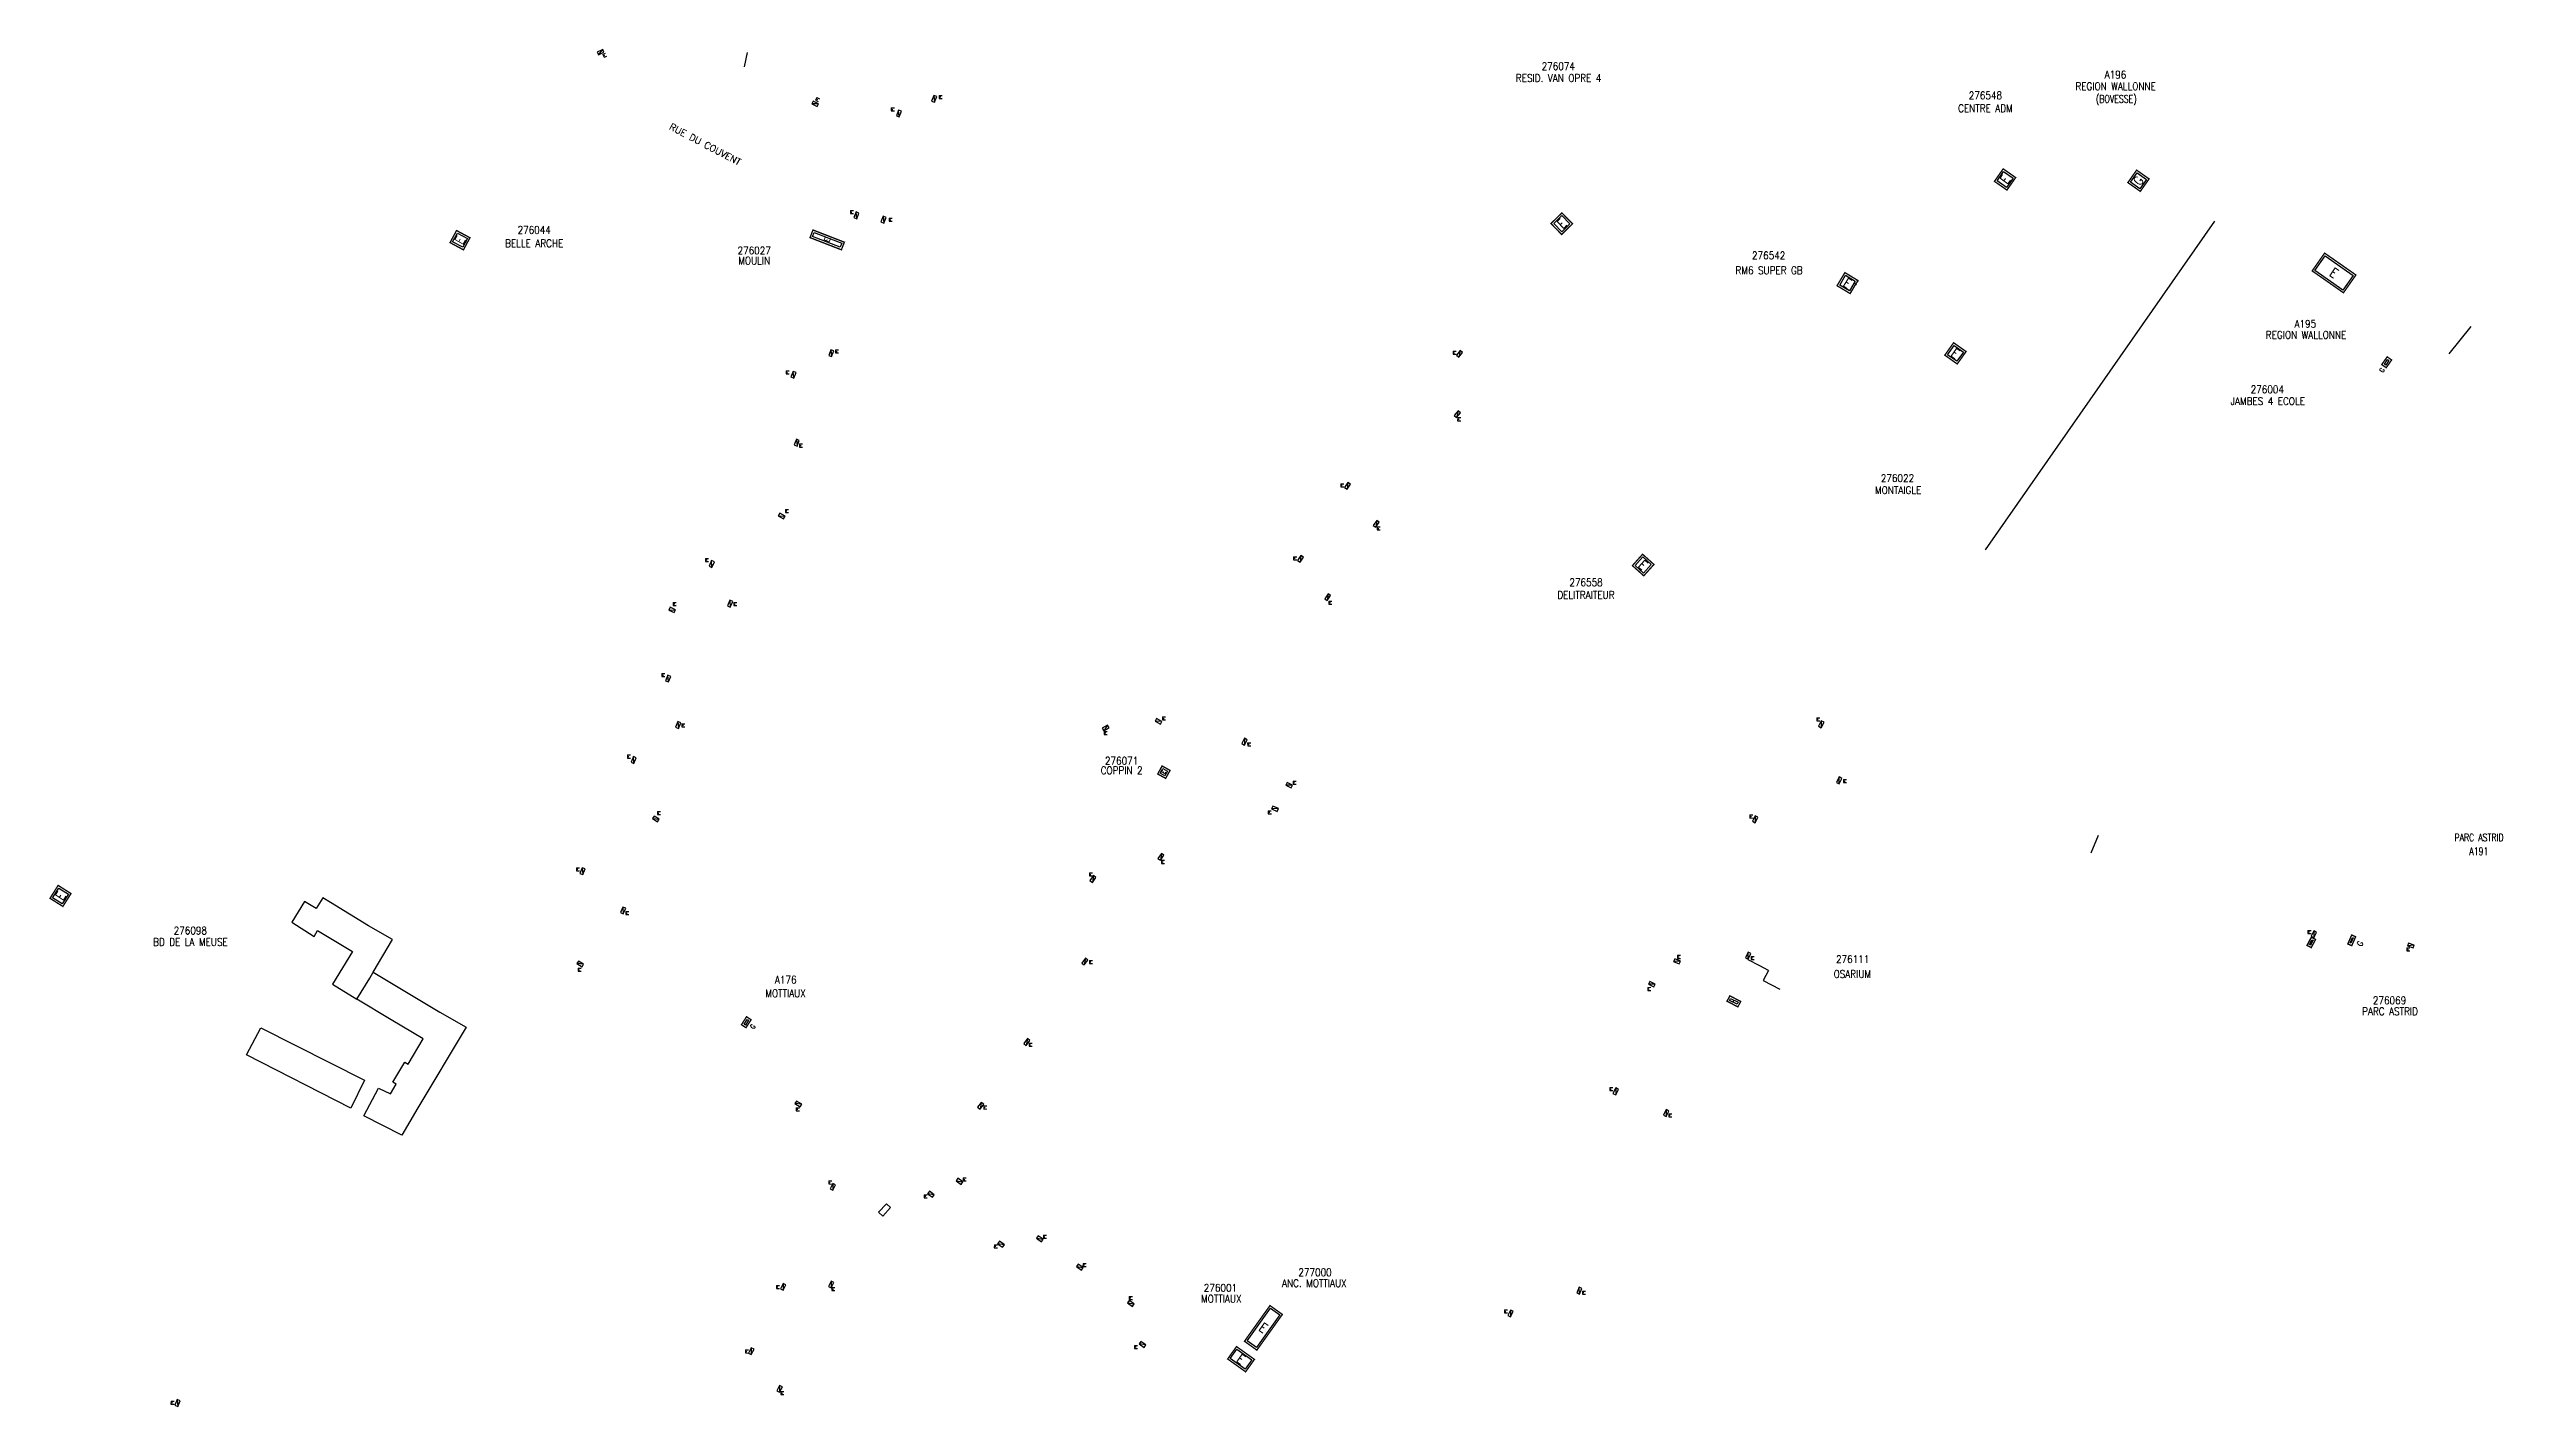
# Model space of a CAD drawing. Header units: millimetres. Extents: x 185009 to 186000, y 127000 to 127985.
# Drawn here: x 185240 to 185885, y 127194 to 127550 of the extents above; entities that cross this region are included whole.
import ezdxf
from ezdxf.enums import TextEntityAlignment as Align

# ---------------------------------------------------------------- set-up
doc = ezdxf.new("R2010")
doc.units = ezdxf.units.MM
doc.layers.get('0').update_dxf_attribs({"linetype": 'CONTINUOUS'})
for name, color, linetype in [('G_210', 7, 'CONTINUOUS'), ('M_200', 7, 'CONTINUOUS'), ('O_200', 7, 'CONTINUOUS'), ('W0008', 7, 'CONTINUOUS'), ('W0100', 7, 'CONTINUOUS'), ('W0430', 7, 'CONTINUOUS'), ('W0989', 7, 'CONTINUOUS'), ('W1102', 7, 'CONTINUOUS')]:
    doc.layers.add(name, color=color, linetype=linetype)
doc.styles.add('M_ROMANS', font='ROMANS.shx', dxfattribs={"width": 0.75})
doc.styles.get("Standard").update_dxf_attribs({"font": 'romans.shx', "width": 0.85})

msp = doc.modelspace()

# ---------------------------------------------------------------- texts
at = {"layer": 'W0989', "color": 252}
msp.add_text('RUE DU COUVENT', height=1.75, rotation=332.2934, dxfattribs=at).set_placement((185412.47, 127525.38), align=Align.MIDDLE)

# ---------------------------------------------------------------- blocks, each defined once
blk = doc.blocks.new('*U7')
at = {"layer": 'M_200', "color": 0, "linetype": 'Continuous', "const_width": 0.35, "flags": 128}
blk.add_lwpolyline([(-1.81, 5.07), (1.71, 3.17), (0, 0), (-3.52, 1.9)], close=True, dxfattribs=at)
at = {"layer": 'M_200', "color": 0, "linetype": 'Continuous'}
blk.add_lwpolyline([(-2.84, 2.1), (-1.6, 4.39), (1.04, 2.96), (-0.2, 0.68)], close=True, dxfattribs=at)
at = {"layer": 'M_200', "insert": (-0.9, 2.53), "char_height": 2.5, "width": 3.6, "attachment_point": 5, "rotation": 61.59206}
blk.add_mtext('E', dxfattribs=at)
at = {"layer": 'M_200', "color": 0, "linetype": 'Continuous', "width": 0.85}
for tag, p in [('NUM', (2, 17.06)), ('NOM', (2, 10.65))]:
    blk.add_attdef(tag, text='', height=4, dxfattribs=at).set_placement(p, align=Align.MIDDLE)
at = {"layer": 'M_200', "color": 0, "linetype": 'Continuous', "style": 'M_ROMANS', "width": 0.75, "flags": 3}
for tag, p in [('DEF_COUP', (1.87, -5.49)), ('DEF_LEG', (1.87, -2.99)), ('DEF_TYPE', (1.87, -7.99))]:
    blk.add_attdef(tag, text='', height=1.2, dxfattribs=at).set_placement(p, align=Align.MIDDLE)
blk = doc.blocks.new('*U8')
at = {"layer": 'M_200', "color": 0, "linetype": 'Continuous', "const_width": 0.35, "flags": 128}
blk.add_lwpolyline([(-7.47, 5.2), (0.78, 2), (0, 0), (-8.24, 3.2)], close=True, dxfattribs=at)
at = {"layer": 'M_200', "color": 0, "linetype": 'Continuous'}
blk.add_lwpolyline([(-7.6, 3.49), (-7.18, 4.55), (0.13, 1.71), (-0.28, 0.65)], close=True, dxfattribs=at)
at = {"layer": 'M_200', "insert": (-3.74, 2.61), "char_height": 1.4, "width": 1.2011, "attachment_point": 5, "rotation": 68.76662}
blk.add_mtext('E', dxfattribs=at)
at = {"layer": 'M_200', "color": 0, "linetype": 'Continuous', "width": 0.85}
for tag, p in [('NUM', (2, 17.06)), ('NOM', (2, 10.65))]:
    blk.add_attdef(tag, text='', height=4, dxfattribs=at).set_placement(p, align=Align.MIDDLE)
at = {"layer": 'M_200', "color": 0, "linetype": 'Continuous', "style": 'M_ROMANS', "width": 0.75, "flags": 3}
for tag, p in [('DEF_COUP', (1.87, -5.49)), ('DEF_LEG', (1.87, -2.99)), ('DEF_TYPE', (1.87, -7.99))]:
    blk.add_attdef(tag, text='', height=1.2, dxfattribs=at).set_placement(p, align=Align.MIDDLE)
blk = doc.blocks.new('*U10')
at = {"layer": 'M_200', "color": 0, "linetype": 'Continuous', "const_width": 0.35, "flags": 128}
blk.add_lwpolyline([(0.06, 5.66), (2.86, 2.8), (0, 0), (-2.8, 2.86)], close=True, dxfattribs=at)
at = {"layer": 'M_200', "color": 0, "linetype": 'Continuous'}
blk.add_lwpolyline([(-2.09, 2.85), (0.05, 4.95), (2.15, 2.81), (0.01, 0.71)], close=True, dxfattribs=at)
at = {"layer": 'M_200', "insert": (0.03, 2.83), "char_height": 2.5, "width": 4, "attachment_point": 5, "rotation": 44.42344}
blk.add_mtext('E', dxfattribs=at)
at = {"layer": 'M_200', "color": 0, "linetype": 'Continuous', "width": 0.85}
for tag, p in [('NUM', (2, 17.06)), ('NOM', (2, 10.65))]:
    blk.add_attdef(tag, text='', height=4, dxfattribs=at).set_placement(p, align=Align.MIDDLE)
at = {"layer": 'M_200', "color": 0, "linetype": 'Continuous', "style": 'M_ROMANS', "width": 0.75, "flags": 3}
for tag, p in [('DEF_COUP', (1.87, -5.49)), ('DEF_LEG', (1.87, -2.99)), ('DEF_TYPE', (1.87, -7.99))]:
    blk.add_attdef(tag, text='', height=1.2, dxfattribs=at).set_placement(p, align=Align.MIDDLE)
blk = doc.blocks.new('*U11')
at = {"layer": 'M_200', "color": 0, "linetype": 'Continuous', "const_width": 0.35, "flags": 128}
blk.add_lwpolyline([(5.49, 1.36), (3.43, -2.06), (0, 0), (2.06, 3.43)], close=True, dxfattribs=at)
at = {"layer": 'M_200', "color": 0, "linetype": 'Continuous'}
blk.add_lwpolyline([(2.23, 2.74), (4.8, 1.19), (3.26, -1.38), (0.69, 0.17)], close=True, dxfattribs=at)
at = {"layer": 'M_200', "insert": (2.75, 0.68), "char_height": 2.5, "width": 4, "attachment_point": 5, "rotation": 328.93985}
blk.add_mtext('E', dxfattribs=at)
at = {"layer": 'M_200', "color": 0, "linetype": 'Continuous', "width": 0.85}
for tag, p in [('NUM', (2, 17.06)), ('NOM', (2, 10.65))]:
    blk.add_attdef(tag, text='', height=4, dxfattribs=at).set_placement(p, align=Align.MIDDLE)
at = {"layer": 'M_200', "color": 0, "linetype": 'Continuous', "style": 'M_ROMANS', "width": 0.75, "flags": 3}
for tag, p in [('DEF_COUP', (1.87, -5.49)), ('DEF_LEG', (1.87, -2.99)), ('DEF_TYPE', (1.87, -7.99))]:
    blk.add_attdef(tag, text='', height=1.2, dxfattribs=at).set_placement(p, align=Align.MIDDLE)
blk = doc.blocks.new('*U12')
at = {"layer": 'M_200', "color": 0, "linetype": 'Continuous', "const_width": 0.35, "flags": 128}
blk.add_lwpolyline([(5.58, 0.95), (3.26, -2.31), (0, 0), (2.31, 3.26)], close=True, dxfattribs=at)
at = {"layer": 'M_200', "color": 0, "linetype": 'Continuous'}
blk.add_lwpolyline([(2.43, 2.57), (4.88, 0.83), (3.15, -1.61), (0.7, 0.12)], close=True, dxfattribs=at)
at = {"layer": 'M_200', "insert": (2.79, 0.48), "char_height": 2.5, "width": 4, "attachment_point": 5, "rotation": 324.69486}
blk.add_mtext('E', dxfattribs=at)
at = {"layer": 'M_200', "color": 0, "linetype": 'Continuous', "width": 0.85}
for tag, p in [('NUM', (2, 17.06)), ('NOM', (2, 10.65))]:
    blk.add_attdef(tag, text='', height=4, dxfattribs=at).set_placement(p, align=Align.MIDDLE)
at = {"layer": 'M_200', "color": 0, "linetype": 'Continuous', "style": 'M_ROMANS', "width": 0.75, "flags": 3}
for tag, p in [('DEF_COUP', (1.87, -5.49)), ('DEF_LEG', (1.87, -2.99)), ('DEF_TYPE', (1.87, -7.99))]:
    blk.add_attdef(tag, text='', height=1.2, dxfattribs=at).set_placement(p, align=Align.MIDDLE)
blk = doc.blocks.new('*U13')
at = {"layer": 'M_200', "color": 0, "linetype": 'Continuous', "const_width": 0.35, "flags": 128}
blk.add_lwpolyline([(5.65, 0.3), (2.98, -2.67), (0, 0), (2.67, 2.98)], close=True, dxfattribs=at)
at = {"layer": 'M_200', "color": 0, "linetype": 'Continuous'}
blk.add_lwpolyline([(2.71, 2.27), (4.94, 0.27), (2.94, -1.97), (0.71, 0.04)], close=True, dxfattribs=at)
at = {"layer": 'M_200', "insert": (2.82, 0.15), "char_height": 2.5, "width": 4, "attachment_point": 5, "rotation": 318.08743}
blk.add_mtext('E', dxfattribs=at)
at = {"layer": 'M_200', "color": 0, "linetype": 'Continuous', "width": 0.85}
for tag, p in [('NUM', (2, 17.06)), ('NOM', (2, 10.65))]:
    blk.add_attdef(tag, text='', height=4, dxfattribs=at).set_placement(p, align=Align.MIDDLE)
at = {"layer": 'M_200', "color": 0, "linetype": 'Continuous', "style": 'M_ROMANS', "width": 0.75, "flags": 3}
for tag, p in [('DEF_COUP', (1.87, -5.49)), ('DEF_LEG', (1.87, -2.99)), ('DEF_TYPE', (1.87, -7.99))]:
    blk.add_attdef(tag, text='', height=1.2, dxfattribs=at).set_placement(p, align=Align.MIDDLE)
blk = doc.blocks.new('*U14')
at = {"layer": 'M_200', "color": 0, "linetype": 'Continuous', "const_width": 0.35, "flags": 128}
blk.add_lwpolyline([(-0.99, 5.57), (2.29, 3.28), (0, 0), (-3.28, 2.29)], close=True, dxfattribs=at)
at = {"layer": 'M_200', "color": 0, "linetype": 'Continuous'}
blk.add_lwpolyline([(-2.58, 2.41), (-0.86, 4.87), (1.6, 3.16), (-0.12, 0.7)], close=True, dxfattribs=at)
at = {"layer": 'M_200', "insert": (-0.49, 2.79), "char_height": 2.5, "width": 4, "attachment_point": 5, "rotation": 55.04915}
blk.add_mtext('E', dxfattribs=at)
at = {"layer": 'M_200', "color": 0, "linetype": 'Continuous', "width": 0.85}
for tag, p in [('NUM', (2, 17.06)), ('NOM', (2, 10.65))]:
    blk.add_attdef(tag, text='', height=4, dxfattribs=at).set_placement(p, align=Align.MIDDLE)
at = {"layer": 'M_200', "color": 0, "linetype": 'Continuous', "style": 'M_ROMANS', "width": 0.75, "flags": 3}
for tag, p in [('DEF_COUP', (1.87, -5.49)), ('DEF_LEG', (1.87, -2.99)), ('DEF_TYPE', (1.87, -7.99))]:
    blk.add_attdef(tag, text='', height=1.2, dxfattribs=at).set_placement(p, align=Align.MIDDLE)
blk = doc.blocks.new('*U18')
at = {"layer": 'M_200', "color": 0, "linetype": 'Continuous', "const_width": 0.35, "flags": 128}
blk.add_lwpolyline([(-1.25, 5.52), (2.13, 3.38), (0, 0), (-3.38, 2.13)], close=True, dxfattribs=at)
at = {"layer": 'M_200', "color": 0, "linetype": 'Continuous'}
blk.add_lwpolyline([(-2.69, 2.29), (-1.09, 4.83), (1.44, 3.23), (-0.16, 0.69)], close=True, dxfattribs=at)
at = {"layer": 'M_200', "insert": (-0.63, 2.76), "char_height": 2.5, "width": 4, "attachment_point": 5, "rotation": 57.77922}
blk.add_mtext('E', dxfattribs=at)
at = {"layer": 'M_200', "color": 0, "linetype": 'Continuous', "width": 0.85}
for tag, p in [('NUM', (2, 17.06)), ('NOM', (2, 10.65))]:
    blk.add_attdef(tag, text='', height=4, dxfattribs=at).set_placement(p, align=Align.MIDDLE)
at = {"layer": 'M_200', "color": 0, "linetype": 'Continuous', "style": 'M_ROMANS', "width": 0.75, "flags": 3}
for tag, p in [('DEF_COUP', (1.87, -5.49)), ('DEF_LEG', (1.87, -2.99)), ('DEF_TYPE', (1.87, -7.99))]:
    blk.add_attdef(tag, text='', height=1.2, dxfattribs=at).set_placement(p, align=Align.MIDDLE)
blk = doc.blocks.new('*U41')
at = {"flags": 128}
for points in [[(0.8, 0.8), (-0.8, 0.8)], [(-0.8, 0.8), (-0.8, 0)], [(0.8, 0.8), (-0.8, 0)], [(-0.8, 0), (0.8, 0)], [(0.8, 0), (0.8, 0.8)], [(-0.76, -0.53), (0, -0.26)], [(-0.76, -0.53), (-0.49, -1.28)], [(-0.62, -0.91), (-0.25, -0.77)], [(-0.49, -1.28), (0.27, -1.01)]]:
    blk.add_lwpolyline(points, dxfattribs=at)
blk = doc.blocks.new('*U42')
at = {"flags": 128}
for points in [[(0.8, 0.8), (-0.8, 0.8)], [(-0.8, 0.8), (-0.8, 0)], [(0.8, 0.8), (-0.8, 0)], [(-0.8, 0), (0.8, 0)], [(0.16, 2.24), (-0.54, 1.86)], [(-0.54, 1.86), (-0.16, 1.16)], [(-0.19, 2.05), (0, 1.7)], [(0.16, 2.24), (0.54, 1.54)], [(0.8, 0), (0.8, 0.8)]]:
    blk.add_lwpolyline(points, dxfattribs=at)
blk = doc.blocks.new('*U43')
at = {"layer": 'M_200', "color": 0, "linetype": 'Continuous', "const_width": 0.35, "flags": 128}
blk.add_lwpolyline([(5.7, -10.02), (0, -10.02), (0, 0), (5.7, 0)], close=True, dxfattribs=at)
at = {"layer": 'M_200', "color": 0, "linetype": 'Continuous'}
blk.add_lwpolyline([(5.2, -0.5), (5.2, -9.52), (0.5, -9.52), (0.5, -0.5)], close=True, dxfattribs=at)
at = {"layer": 'M_200', "insert": (2.85, -5.01), "char_height": 2.5, "width": 10.022, "attachment_point": 5, "rotation": 269.99728}
blk.add_mtext('E', dxfattribs=at)
at = {"layer": 'M_200', "color": 0, "linetype": 'Continuous', "width": 0.85}
for tag, p in [('NUM', (2, 17.06)), ('NOM', (2, 10.65))]:
    blk.add_attdef(tag, text='', height=4, dxfattribs=at).set_placement(p, align=Align.MIDDLE)
at = {"layer": 'M_200', "color": 0, "linetype": 'Continuous', "style": 'M_ROMANS', "width": 0.75, "flags": 3}
for tag, p in [('DEF_COUP', (1.87, -5.49)), ('DEF_LEG', (1.87, -2.99)), ('DEF_TYPE', (1.87, -7.99))]:
    blk.add_attdef(tag, text='', height=1.2, dxfattribs=at).set_placement(p, align=Align.MIDDLE)
blk = doc.blocks.new('*U44')
at = {"layer": 'M_200', "color": 0, "linetype": 'Continuous', "const_width": 0.35, "flags": 128}
blk.add_lwpolyline([(1.27, 2.43), (1.27, 0), (0, 0), (0, 2.43)], close=True, dxfattribs=at)
at = {"layer": 'M_200', "color": 0, "linetype": 'Continuous'}
blk.add_lwpolyline([(0.5, 1.93), (0.77, 1.93), (0.77, 0.5), (0.5, 0.5)], close=True, dxfattribs=at)
at = {"layer": 'M_200', "insert": (0.63, 1.21), "char_height": 2.5, "width": 1.27, "attachment_point": 5}
blk.add_mtext('E', dxfattribs=at)
at = {"layer": 'M_200', "color": 0, "linetype": 'Continuous', "width": 0.85}
for tag, p in [('NUM', (2, 17.06)), ('NOM', (2, 10.65))]:
    blk.add_attdef(tag, text='', height=4, dxfattribs=at).set_placement(p, align=Align.MIDDLE)
at = {"layer": 'M_200', "color": 0, "linetype": 'Continuous', "style": 'M_ROMANS', "width": 0.75, "flags": 3}
for tag, p in [('DEF_COUP', (1.87, -5.49)), ('DEF_LEG', (1.87, -2.99)), ('DEF_TYPE', (1.87, -7.99))]:
    blk.add_attdef(tag, text='', height=1.2, dxfattribs=at).set_placement(p, align=Align.MIDDLE)
blk = doc.blocks.new('*U45')
at = {"layer": 'M_200', "color": 0, "linetype": 'Continuous', "const_width": 0.35, "flags": 128}
blk.add_lwpolyline([(3.21, 1.6), (3.21, 0), (0, 0), (0, 1.6)], close=True, dxfattribs=at)
at = {"layer": 'M_200', "color": 0, "linetype": 'Continuous'}
blk.add_lwpolyline([(0.5, 1.1), (2.71, 1.1), (2.71, 0.5), (0.5, 0.5)], close=True, dxfattribs=at)
at = {"layer": 'M_200', "insert": (1.54, 0.83), "char_height": 0.249, "width": 0.1864, "attachment_point": 5}
blk.add_mtext('E', dxfattribs=at)
at = {"layer": 'M_200', "color": 0, "linetype": 'Continuous', "width": 0.85}
for tag, p in [('NUM', (2, 17.06)), ('NOM', (2, 10.65))]:
    blk.add_attdef(tag, text='', height=4, dxfattribs=at).set_placement(p, align=Align.MIDDLE)
at = {"layer": 'M_200', "color": 0, "linetype": 'Continuous', "style": 'M_ROMANS', "width": 0.75, "flags": 3}
for tag, p in [('DEF_COUP', (1.87, -5.49)), ('DEF_LEG', (1.87, -2.99)), ('DEF_TYPE', (1.87, -7.99))]:
    blk.add_attdef(tag, text='', height=1.2, dxfattribs=at).set_placement(p, align=Align.MIDDLE)
blk = doc.blocks.new('*U48')
at = {"flags": 128}
for points in [[(-0.71, 1.33), (-1.08, 2.03)], [(0.8, 0.8), (-0.8, 0.8)], [(-0.8, 0.8), (-0.8, 0)], [(0.8, 0.8), (-0.8, 0)], [(-0.8, 0), (0.8, 0)], [(-0.71, 1.33), (0, 1.7)], [(-0.35, 1.51), (-0.54, 1.87)], [(0, 1.7), (-0.37, 2.41)], [(0.8, 0), (0.8, 0.8)]]:
    blk.add_lwpolyline(points, dxfattribs=at)
blk = doc.blocks.new('*U47')
at = {"flags": 128}
for points in [[(0.8, 0.8), (-0.8, 0.8)], [(-0.8, 0.8), (-0.8, 0)], [(0.8, 0.8), (-0.8, 0)], [(-0.8, 0), (0.8, 0)], [(-0.17, 1.16), (-0.54, 1.87)], [(-0.17, 1.16), (0.54, 1.53)], [(0.18, 1.35), (0, 1.7)], [(0.54, 1.53), (0.17, 2.24)], [(0.8, 0), (0.8, 0.8)]]:
    blk.add_lwpolyline(points, dxfattribs=at)
blk = doc.blocks.new('*U46')
at = {"flags": 128}
for points in [[(0.8, 0.8), (-0.8, 0.8)], [(-0.8, 0.8), (-0.8, 0)], [(0.8, 0.8), (-0.8, 0)], [(-0.8, 0), (0.8, 0)], [(0.38, 2.13), (-0.33, 1.76)], [(-0.33, 1.76), (0.04, 1.05)], [(0.02, 1.94), (0.21, 1.59)], [(0.38, 2.13), (0.74, 1.42)], [(0.8, 0), (0.8, 0.8)]]:
    blk.add_lwpolyline(points, dxfattribs=at)
blk = doc.blocks.new('*U49')
at = {"flags": 128}
for points in [[(0.8, 0.8), (-0.8, 0.8)], [(-0.8, 0.8), (-0.8, 0)], [(0.8, 0.8), (-0.8, 0)], [(-0.8, 0), (0.8, 0)], [(0.98, 2.25), (0.27, 1.88)], [(0.27, 1.88), (0.63, 1.17)], [(0.62, 2.06), (0.8, 1.71)], [(0.8, 0), (0.8, 0.8)], [(0.98, 2.25), (1.34, 1.54)]]:
    blk.add_lwpolyline(points, dxfattribs=at)
blk = doc.blocks.new('*U50')
at = {"flags": 128}
for points in [[(0.8, 0.8), (-0.8, 0.8)], [(-0.8, 0.8), (-0.8, 0)], [(0.8, 0.8), (-0.8, 0)], [(-0.8, 0), (0.8, 0)], [(-0.53, 1.9), (0.2, 2.23)], [(-0.53, 1.9), (-0.2, 1.17)], [(-0.36, 1.53), (0, 1.7)], [(-0.2, 1.17), (0.53, 1.5)], [(0.8, 0), (0.8, 0.8)]]:
    blk.add_lwpolyline(points, dxfattribs=at)
blk = doc.blocks.new('*U51')
at = {"flags": 128}
for points in [[(0.8, 0.8), (-0.8, 0.8)], [(-0.8, 0.8), (-0.8, 0)], [(0.8, 0.8), (-0.8, 0)], [(-0.8, 0), (0.8, 0)], [(0.8, 0), (0.8, 0.8)], [(-0.59, -0.81), (0.12, -0.45)], [(-0.59, -0.81), (-0.23, -1.53)], [(-0.41, -1.17), (-0.06, -0.99)], [(-0.23, -1.53), (0.48, -1.16)]]:
    blk.add_lwpolyline(points, dxfattribs=at)
blk = doc.blocks.new('*U52')
at = {"flags": 128}
for points in [[(0.8, 0.8), (-0.8, 0.8)], [(-0.8, 0.8), (-0.8, 0)], [(0.8, 0.8), (-0.8, 0)], [(-0.8, 0), (0.8, 0)], [(0.17, 2.24), (-0.54, 1.87)], [(-0.54, 1.87), (-0.17, 1.16)], [(-0.18, 2.06), (0, 1.7)], [(0.17, 2.24), (0.54, 1.53)], [(0.8, 0), (0.8, 0.8)]]:
    blk.add_lwpolyline(points, dxfattribs=at)
blk = doc.blocks.new('T430')
at = {"flags": 128}
for points in [[(0.8, 0.8), (-0.8, 0.8)], [(-0.8, 0.8), (-0.8, 0)], [(0.8, 0.8), (-0.8, 0)], [(-0.8, 0), (0.8, 0)], [(-0.4, 2.1), (0.4, 2.1)], [(-0.4, 2.1), (-0.4, 1.3)], [(-0.4, 1.7), (0, 1.7)], [(-0.4, 1.3), (0.4, 1.3)], [(0.8, 0), (0.8, 0.8)]]:
    blk.add_lwpolyline(points, dxfattribs=at)
blk = doc.blocks.new('*U63')
at = {"flags": 128}
for points in [[(-0.29, 2), (-1.09, 2)], [(-0.28, 1.2), (-1.08, 1.2)], [(0.8, 0.8), (-0.8, 0.8)], [(-0.8, 0.8), (-0.8, 0)], [(0.8, 0.8), (-0.8, 0)], [(-0.8, 0), (0.8, 0)], [(-0.28, 1.6), (-0.68, 1.6)], [(-0.28, 1.2), (-0.29, 2)], [(0.8, 0), (0.8, 0.8)]]:
    blk.add_lwpolyline(points, dxfattribs=at)
blk = doc.blocks.new('*U68')
at = {"flags": 128}
for points in [[(0.8, 0.8), (-0.8, 0.8)], [(-0.8, 0.8), (-0.8, 0)], [(0.8, 0.8), (-0.8, 0)], [(-0.8, 0), (0.8, 0)], [(0.8, 0), (0.8, 0.8)], [(0.17, -0.29), (-0.54, -0.67)], [(-0.54, -0.67), (-0.16, -1.37)], [(-0.18, -0.48), (0, -0.83)], [(0.17, -0.29), (0.54, -1)]]:
    blk.add_lwpolyline(points, dxfattribs=at)
blk = doc.blocks.new('*U69')
at = {"flags": 128}
for points in [[(0.8, 0.8), (-0.8, 0.8)], [(-0.8, 0.8), (-0.8, 0)], [(0.8, 0.8), (-0.8, 0)], [(-0.8, 0), (0.8, 0)], [(-0.22, 1.18), (-0.52, 1.92)], [(-0.22, 1.18), (0.52, 1.48)], [(0.15, 1.33), (0, 1.7)], [(0.52, 1.48), (0.22, 2.22)], [(0.8, 0), (0.8, 0.8)]]:
    blk.add_lwpolyline(points, dxfattribs=at)
blk = doc.blocks.new('*U70')
at = {"flags": 128}
for points in [[(0.8, 0.8), (-0.8, 0.8)], [(-0.8, 0.8), (-0.8, 0)], [(0.8, 0.8), (-0.8, 0)], [(-0.8, 0), (0.8, 0)], [(0.2, 2.23), (-0.53, 1.9)], [(-0.53, 1.9), (-0.2, 1.17)], [(-0.16, 2.07), (0, 1.7)], [(0.2, 2.23), (0.53, 1.5)], [(0.8, 0), (0.8, 0.8)]]:
    blk.add_lwpolyline(points, dxfattribs=at)
blk = doc.blocks.new('*U77')
at = {"flags": 128}
for points in [[(0.8, 0.8), (-0.8, 0.8)], [(-0.8, 0.8), (-0.8, 0)], [(0.8, 0.8), (-0.8, 0)], [(-0.8, 0), (0.8, 0)], [(0.8, 0), (0.8, 0.8)], [(-0.66, -1.96), (-0.94, -1.21)], [(-0.66, -1.96), (0.09, -1.68)], [(-0.28, -1.82), (-0.42, -1.45)], [(0.09, -1.68), (-0.19, -0.93)]]:
    blk.add_lwpolyline(points, dxfattribs=at)
blk = doc.blocks.new('*U78')
at = {"flags": 128}
for points in [[(0.8, 0.8), (-0.8, 0.8)], [(-0.8, 0.8), (-0.8, 0)], [(0.8, 0.8), (-0.8, 0)], [(-0.8, 0), (0.8, 0)], [(0.8, 0), (0.8, 0.8)], [(-0.44, -0.89), (-1.14, -1.28)], [(-0.05, -1.59), (-0.75, -1.98)], [(-0.24, -1.24), (-0.59, -1.43)], [(-0.05, -1.59), (-0.44, -0.89)]]:
    blk.add_lwpolyline(points, dxfattribs=at)
blk = doc.blocks.new('*U79')
at = {"flags": 128}
for points in [[(0.8, 0.8), (-0.8, 0.8)], [(-0.8, 0.8), (-0.8, 0)], [(0.8, 0.8), (-0.8, 0)], [(-0.8, 0), (0.8, 0)], [(0.8, 0), (0.8, 0.8)], [(-0.67, -1.69), (-1, -0.96)], [(-0.67, -1.69), (0.06, -1.36)], [(-0.31, -1.52), (-0.47, -1.16)], [(0.06, -1.36), (-0.27, -0.63)]]:
    blk.add_lwpolyline(points, dxfattribs=at)
blk = doc.blocks.new('*U80')
at = {"flags": 128}
for points in [[(0.8, 0.8), (-0.8, 0.8)], [(-0.8, 0.8), (-0.8, 0)], [(0.8, 0.8), (-0.8, 0)], [(-0.8, 0), (0.8, 0)], [(0.8, 0), (0.8, 0.8)], [(0.67, -0.35), (-0.06, -0.68)], [(-0.06, -0.68), (0.27, -1.41)], [(0.31, -0.52), (0.47, -0.88)], [(0.67, -0.35), (1, -1.08)]]:
    blk.add_lwpolyline(points, dxfattribs=at)
blk = doc.blocks.new('*U81')
at = {"flags": 128}
for points in [[(0.8, 0.8), (-0.8, 0.8)], [(-0.8, 0.8), (-0.8, 0)], [(0.8, 0.8), (-0.8, 0)], [(-0.8, 0), (0.8, 0)], [(0.8, 0), (0.8, 0.8)], [(0.89, -0.84), (0.15, -1.13)], [(0.15, -1.13), (0.44, -1.88)], [(0.52, -0.99), (0.67, -1.36)], [(0.89, -0.84), (1.18, -1.59)]]:
    blk.add_lwpolyline(points, dxfattribs=at)
blk = doc.blocks.new('*U82')
at = {"flags": 128}
for points in [[(0.8, 0.8), (-0.8, 0.8)], [(-0.8, 0.8), (-0.8, 0)], [(0.8, 0.8), (-0.8, 0)], [(-0.8, 0), (0.8, 0)], [(0.8, 0), (0.8, 0.8)], [(1.33, -0.52), (0.59, -0.82)], [(0.59, -0.82), (0.89, -1.56)], [(0.96, -0.67), (1.11, -1.04)], [(1.33, -0.52), (1.63, -1.26)]]:
    blk.add_lwpolyline(points, dxfattribs=at)
blk = doc.blocks.new('*U83')
at = {"flags": 128}
for points in [[(0.8, 0.8), (-0.8, 0.8)], [(-0.8, 0.8), (-0.8, 0)], [(0.8, 0.8), (-0.8, 0)], [(-0.8, 0), (0.8, 0)], [(0.8, 0), (0.8, 0.8)], [(0.1, -0.85), (0.78, -0.43)], [(0.1, -0.85), (0.53, -1.53)], [(0.32, -1.19), (0.66, -0.98)], [(0.53, -1.53), (1.21, -1.11)]]:
    blk.add_lwpolyline(points, dxfattribs=at)
blk = doc.blocks.new('*U84')
at = {"flags": 128}
for points in [[(0.8, 0.8), (-0.8, 0.8)], [(-0.8, 0.8), (-0.8, 0)], [(0.8, 0.8), (-0.8, 0)], [(-0.8, 0), (0.8, 0)], [(0.8, 0), (0.8, 0.8)], [(0.01, -0.35), (-0.72, -0.68)], [(-0.72, -0.68), (-0.39, -1.41)], [(-0.35, -0.52), (-0.19, -0.88)], [(0.01, -0.35), (0.34, -1.08)]]:
    blk.add_lwpolyline(points, dxfattribs=at)
blk = doc.blocks.new('*U85')
at = {"flags": 128}
for points in [[(0.8, 0.8), (-0.8, 0.8)], [(-0.8, 0.8), (-0.8, 0)], [(0.8, 0.8), (-0.8, 0)], [(-0.8, 0), (0.8, 0)], [(0.8, 0), (0.8, 0.8)], [(0.28, -0.8), (-0.4, -1.22)], [(0.7, -1.48), (0.02, -1.9)], [(0.49, -1.14), (0.15, -1.35)], [(0.7, -1.48), (0.28, -0.8)]]:
    blk.add_lwpolyline(points, dxfattribs=at)
blk = doc.blocks.new('*U86')
at = {"flags": 128}
for points in [[(0.8, 0.8), (-0.8, 0.8)], [(-0.8, 0.8), (-0.8, 0)], [(0.8, 0.8), (-0.8, 0)], [(-0.8, 0), (0.8, 0)], [(0.8, 0), (0.8, 0.8)], [(0.26, -0.79), (-0.47, -1.13)], [(0.6, -1.51), (-0.13, -1.85)], [(0.43, -1.15), (0.07, -1.32)], [(0.6, -1.51), (0.26, -0.79)]]:
    blk.add_lwpolyline(points, dxfattribs=at)
blk = doc.blocks.new('*U87')
at = {"flags": 128}
for points in [[(0.8, 0.8), (-0.8, 0.8)], [(-0.8, 0.8), (-0.8, 0)], [(0.8, 0.8), (-0.8, 0)], [(-0.8, 0), (0.8, 0)], [(0.8, 0), (0.8, 0.8)], [(-0.05, -0.41), (-0.8, -0.69)], [(-0.8, -0.69), (-0.51, -1.44)], [(-0.42, -0.55), (-0.28, -0.92)], [(-0.05, -0.41), (0.24, -1.15)]]:
    blk.add_lwpolyline(points, dxfattribs=at)
blk = doc.blocks.new('*U88')
at = {"flags": 128}
for points in [[(0.8, 0.8), (-0.8, 0.8)], [(-0.8, 0.8), (-0.8, 0)], [(0.8, 0.8), (-0.8, 0)], [(-0.8, 0), (0.8, 0)], [(0.8, 0), (0.8, 0.8)], [(-0.23, -1.77), (-0.54, -1.03)], [(-0.23, -1.77), (0.51, -1.47)], [(0.14, -1.62), (-0.01, -1.25)], [(0.51, -1.47), (0.21, -0.73)]]:
    blk.add_lwpolyline(points, dxfattribs=at)
blk = doc.blocks.new('*U89')
at = {"flags": 128}
for points in [[(0.8, 0.8), (-0.8, 0.8)], [(-0.8, 0.8), (-0.8, 0)], [(0.8, 0.8), (-0.8, 0)], [(-0.8, 0), (0.8, 0)], [(0.8, 0), (0.8, 0.8)], [(1.23, -0.33), (0.49, -0.63)], [(0.49, -0.63), (0.78, -1.37)], [(0.86, -0.48), (1, -0.85)], [(1.23, -0.33), (1.52, -1.08)]]:
    blk.add_lwpolyline(points, dxfattribs=at)
blk = doc.blocks.new('*U90')
at = {"flags": 128}
for points in [[(0.8, 0.8), (-0.8, 0.8)], [(-0.8, 0.8), (-0.8, 0)], [(0.8, 0.8), (-0.8, 0)], [(-0.8, 0), (0.8, 0)], [(0.8, 0), (0.8, 0.8)], [(-0.62, -1.5), (-0.9, -0.76)], [(-0.62, -1.5), (0.13, -1.22)], [(-0.24, -1.36), (-0.39, -0.99)], [(0.13, -1.22), (-0.16, -0.47)]]:
    blk.add_lwpolyline(points, dxfattribs=at)
blk = doc.blocks.new('*U91')
at = {"flags": 128}
for points in [[(0.8, 0.8), (-0.8, 0.8)], [(-0.8, 0.8), (-0.8, 0)], [(0.8, 0.8), (-0.8, 0)], [(-0.8, 0), (0.8, 0)], [(0.8, 0), (0.8, 0.8)], [(0.68, -0.36), (-0.05, -0.67)], [(-0.05, -0.67), (0.26, -1.41)], [(0.31, -0.51), (0.47, -0.88)], [(0.68, -0.36), (1, -1.09)]]:
    blk.add_lwpolyline(points, dxfattribs=at)
blk = doc.blocks.new('*U92')
at = {"flags": 128}
for points in [[(0.8, 0.8), (-0.8, 0.8)], [(-0.8, 0.8), (-0.8, 0)], [(0.8, 0.8), (-0.8, 0)], [(-0.8, 0), (0.8, 0)], [(0.8, 0), (0.8, 0.8)], [(-0.57, -1.63), (-0.89, -0.9)], [(-0.57, -1.63), (0.17, -1.31)], [(-0.2, -1.47), (-0.36, -1.11)], [(0.17, -1.31), (-0.15, -0.58)]]:
    blk.add_lwpolyline(points, dxfattribs=at)
blk = doc.blocks.new('*U93')
at = {"flags": 128}
for points in [[(0.8, 0.8), (-0.8, 0.8)], [(-0.8, 0.8), (-0.8, 0)], [(0.8, 0.8), (-0.8, 0)], [(-0.8, 0), (0.8, 0)], [(0.21, 2.22), (-0.52, 1.91)], [(-0.52, 1.91), (-0.21, 1.18)], [(-0.15, 2.07), (0, 1.7)], [(0.21, 2.22), (0.52, 1.49)], [(0.8, 0), (0.8, 0.8)]]:
    blk.add_lwpolyline(points, dxfattribs=at)
blk = doc.blocks.new('*U6')
at = {"layer": 'G_210', "color": 0, "linetype": 'Continuous', "const_width": 0.35, "flags": 128}
blk.add_lwpolyline([(-1.72, 5.39), (1.84, 3.55), (0, 0), (-3.55, 1.84)], close=True, dxfattribs=at)
at = {"layer": 'G_210', "color": 0, "linetype": 'Continuous'}
blk.add_lwpolyline([(-2.88, 2.05), (-1.5, 4.72), (1.16, 3.34), (-0.21, 0.67)], close=True, dxfattribs=at)
at = {"layer": 'G_210', "insert": (-0.86, 2.69), "char_height": 2.5, "width": 4, "attachment_point": 5, "rotation": 62.67083}
blk.add_mtext('G', dxfattribs=at)
at = {"layer": 'G_210', "color": 0, "linetype": 'Continuous', "width": 0.75}
for tag, height, p in [('NUM', 4, (2, 16)), ('NOM', 4, (2, 11)), ('BCL', 3, (2, 7))]:
    blk.add_attdef(tag, text='', height=height, dxfattribs=at).set_placement(p, align=Align.MIDDLE)
at = {"layer": 'G_210', "color": 0, "linetype": 'Continuous', "width": 0.75, "flags": 3}
for tag, p in [('DEF_COUP', (2.14, -5.61)), ('DEF_LEG', (2.14, -3.11)), ('DEF_TYPE', (2.14, -8.11))]:
    blk.add_attdef(tag, text='', height=1.2, dxfattribs=at).set_placement(p, align=Align.MIDDLE)
blk = doc.blocks.new('*U99')
at = {"layer": 'G_210', "color": 0, "linetype": 'Continuous', "const_width": 0.35, "flags": 128}
blk.add_lwpolyline([(0.16, 2.8), (1.17, 2.27), (0, 0), (-1.02, 0.52)], close=True, dxfattribs=at)
at = {"layer": 'G_210', "color": 0, "linetype": 'Continuous'}
blk.add_lwpolyline([(-0.34, 0.74), (0.37, 2.12), (0.5, 2.06), (-0.21, 0.67)], close=True, dxfattribs=at)
at = {"layer": 'G_210', "insert": (2.18, 0.38), "char_height": 1.53, "width": 1.3599, "attachment_point": 5, "rotation": 62.67083}
blk.add_mtext('G', dxfattribs=at)
at = {"layer": 'G_210', "color": 0, "linetype": 'Continuous', "width": 0.75}
for tag, height, p in [('NUM', 4, (2, 16)), ('NOM', 4, (2, 11)), ('BCL', 3, (2, 7))]:
    blk.add_attdef(tag, text='', height=height, dxfattribs=at).set_placement(p, align=Align.MIDDLE)
at = {"layer": 'G_210', "color": 0, "linetype": 'Continuous', "width": 0.75, "flags": 3}
for tag, p in [('DEF_COUP', (2.14, -5.61)), ('DEF_LEG', (2.14, -3.11)), ('DEF_TYPE', (2.14, -8.11))]:
    blk.add_attdef(tag, text='', height=1.2, dxfattribs=at).set_placement(p, align=Align.MIDDLE)
blk = doc.blocks.new('*U100')
at = {"layer": 'G_210', "color": 0, "linetype": 'Continuous', "const_width": 0.35, "flags": 128}
blk.add_lwpolyline([(-0.13, 2.87), (1.14, 2.21), (0, 0), (-1.27, 0.66)], close=True, dxfattribs=at)
at = {"layer": 'G_210', "color": 0, "linetype": 'Continuous'}
blk.add_lwpolyline([(-0.6, 0.87), (0.09, 2.19), (0.47, 2), (-0.21, 0.67)], close=True, dxfattribs=at)
at = {"layer": 'G_210', "insert": (-1.01, -0.79), "char_height": 1.25, "width": 1.2489, "attachment_point": 5, "rotation": 62.67083}
blk.add_mtext('G', dxfattribs=at)
at = {"layer": 'G_210', "color": 0, "linetype": 'Continuous', "width": 0.75}
for tag, height, p in [('NUM', 4, (2, 16)), ('NOM', 4, (2, 11)), ('BCL', 3, (2, 7))]:
    blk.add_attdef(tag, text='', height=height, dxfattribs=at).set_placement(p, align=Align.MIDDLE)
at = {"layer": 'G_210', "color": 0, "linetype": 'Continuous', "width": 0.75, "flags": 3}
for tag, p in [('DEF_COUP', (2.14, -5.61)), ('DEF_LEG', (2.14, -3.11)), ('DEF_TYPE', (2.14, -8.11))]:
    blk.add_attdef(tag, text='', height=1.2, dxfattribs=at).set_placement(p, align=Align.MIDDLE)
blk = doc.blocks.new('*U105')
at = {"layer": 'G_210', "color": 0, "linetype": 'Continuous', "const_width": 0.35, "flags": 128}
blk.add_lwpolyline([(-0.13, 2.87), (1.14, 2.21), (0, 0), (-1.27, 0.66)], close=True, dxfattribs=at)
at = {"layer": 'G_210', "color": 0, "linetype": 'Continuous'}
blk.add_lwpolyline([(-0.6, 0.87), (0.09, 2.19), (0.47, 2), (-0.21, 0.67)], close=True, dxfattribs=at)
at = {"layer": 'G_210', "insert": (1.74, 0.46), "char_height": 1.25, "width": 1.2489, "attachment_point": 5, "rotation": 62.67083}
blk.add_mtext('G', dxfattribs=at)
at = {"layer": 'G_210', "color": 0, "linetype": 'Continuous', "width": 0.75}
for tag, height, p in [('NUM', 4, (2, 16)), ('NOM', 4, (2, 11)), ('BCL', 3, (2, 7))]:
    blk.add_attdef(tag, text='', height=height, dxfattribs=at).set_placement(p, align=Align.MIDDLE)
at = {"layer": 'G_210', "color": 0, "linetype": 'Continuous', "width": 0.75, "flags": 3}
for tag, p in [('DEF_COUP', (2.14, -5.61)), ('DEF_LEG', (2.14, -3.11)), ('DEF_TYPE', (2.14, -8.11))]:
    blk.add_attdef(tag, text='', height=1.2, dxfattribs=at).set_placement(p, align=Align.MIDDLE)
blk = doc.blocks.new('*U128')
at = {"flags": 128}
for points in [[(-0.39, 1.95), (-1.1, 1.6)], [(-1.1, 1.6), (-0.75, 0.88)], [(0.8, 0.8), (-0.8, 0.8)], [(-0.8, 0.8), (-0.8, 0)], [(0.8, 0.8), (-0.8, 0)], [(-0.8, 0), (0.8, 0)], [(-0.75, 1.78), (-0.57, 1.42)], [(-0.39, 1.95), (-0.03, 1.24)], [(0.8, 0), (0.8, 0.8)]]:
    blk.add_lwpolyline(points, dxfattribs=at)
blk = doc.blocks.new('*U129')
at = {"flags": 128}
for points in [[(-0.42, 2.14), (-1.14, 1.79)], [(-1.14, 1.79), (-0.78, 1.07)], [(0.8, 0.8), (-0.8, 0.8)], [(-0.8, 0.8), (-0.8, 0)], [(0.8, 0.8), (-0.8, 0)], [(-0.8, 0), (0.8, 0)], [(-0.78, 1.97), (-0.6, 1.61)], [(-0.42, 2.14), (-0.06, 1.43)], [(0.8, 0), (0.8, 0.8)]]:
    blk.add_lwpolyline(points, dxfattribs=at)
blk = doc.blocks.new('*U130')
at = {"flags": 128}
for points in [[(0.8, 0.8), (-0.8, 0.8)], [(-0.8, 0.8), (-0.8, 0)], [(0.8, 0.8), (-0.8, 0)], [(-0.8, 0), (0.8, 0)], [(0.91, 2.02), (0.19, 1.67)], [(0.19, 1.67), (0.54, 0.95)], [(0.55, 1.85), (0.73, 1.49)], [(0.8, 0), (0.8, 0.8)], [(0.91, 2.02), (1.26, 1.3)]]:
    blk.add_lwpolyline(points, dxfattribs=at)
blk = doc.blocks.new('*U133')
at = {"flags": 128}
for points in [[(0.8, 0.8), (-0.8, 0.8)], [(-0.8, 0.8), (-0.8, 0)], [(0.8, 0.8), (-0.8, 0)], [(-0.8, 0), (0.8, 0)], [(0.8, 0), (0.8, 0.8)], [(-0.64, -0.15), (-1.36, -0.5)], [(-1.36, -0.5), (-1.02, -1.22)], [(-1, -0.33), (-0.83, -0.69)], [(-0.64, -0.15), (-0.3, -0.87)]]:
    blk.add_lwpolyline(points, dxfattribs=at)
blk = doc.blocks.new('*U134')
at = {"flags": 128}
for points in [[(0.8, 0.8), (-0.8, 0.8)], [(-0.8, 0.8), (-0.8, 0)], [(0.8, 0.8), (-0.8, 0)], [(-0.8, 0), (0.8, 0)], [(0.8, 0), (0.8, 0.8)], [(-0.52, -0.21), (-1.24, -0.56)], [(-1.24, -0.56), (-0.89, -1.28)], [(-0.88, -0.38), (-0.7, -0.74)], [(-0.52, -0.21), (-0.17, -0.92)]]:
    blk.add_lwpolyline(points, dxfattribs=at)
blk = doc.blocks.new('*U135')
at = {"flags": 128}
for points in [[(0.8, 0.8), (-0.8, 0.8)], [(-0.8, 0.8), (-0.8, 0)], [(0.8, 0.8), (-0.8, 0)], [(-0.8, 0), (0.8, 0)], [(0.8, 0), (0.8, 0.8)], [(0.07, -0.72), (0.75, -0.29)], [(0.07, -0.72), (0.5, -1.4)], [(0.28, -1.06), (0.62, -0.85)], [(0.5, -1.4), (1.17, -0.97)]]:
    blk.add_lwpolyline(points, dxfattribs=at)
blk = doc.blocks.new('*U136')
at = {"flags": 128}
for points in [[(0.8, 0.8), (-0.8, 0.8)], [(-0.8, 0.8), (-0.8, 0)], [(0.8, 0.8), (-0.8, 0)], [(-0.8, 0), (0.8, 0)], [(0.8, 0), (0.8, 0.8)], [(-1.38, -0.72), (-0.73, -0.26)], [(-1.38, -0.72), (-0.91, -1.37)], [(-1.14, -1.05), (-0.82, -0.81)], [(-0.91, -1.37), (-0.26, -0.91)]]:
    blk.add_lwpolyline(points, dxfattribs=at)
blk = doc.blocks.new('*U137')
at = {"flags": 128}
for points in [[(0.8, 0.8), (-0.8, 0.8)], [(-0.8, 0.8), (-0.8, 0)], [(0.8, 0.8), (-0.8, 0)], [(-0.8, 0), (0.8, 0)], [(0.8, 0), (0.8, 0.8)], [(-1.35, -0.73), (-0.7, -0.26)], [(-1.35, -0.73), (-0.89, -1.38)], [(-1.12, -1.05), (-0.79, -0.82)], [(-0.89, -1.38), (-0.24, -0.91)]]:
    blk.add_lwpolyline(points, dxfattribs=at)
blk = doc.blocks.new('*U138')
at = {"flags": 128}
for points in [[(0.8, 0.8), (-0.8, 0.8)], [(-0.8, 0.8), (-0.8, 0)], [(0.8, 0.8), (-0.8, 0)], [(-0.8, 0), (0.8, 0)], [(0.8, 0), (0.8, 0.8)], [(-1.53, -1.06), (-0.89, -0.58)], [(-1.53, -1.06), (-1.05, -1.7)], [(-1.29, -1.38), (-0.97, -1.14)], [(-1.05, -1.7), (-0.41, -1.23)]]:
    blk.add_lwpolyline(points, dxfattribs=at)
blk = doc.blocks.new('*U139')
at = {"layer": 'M_200', "color": 0, "linetype": 'Continuous', "const_width": 0.35, "flags": 128}
blk.add_lwpolyline([(5.79, 4), (5.79, 0), (0, 0), (0, 4)], close=True, dxfattribs=at)
at = {"layer": 'M_200', "color": 0, "linetype": 'Continuous'}
blk.add_lwpolyline([(0.5, 3.5), (5.29, 3.5), (5.29, 0.5), (0.5, 0.5)], close=True, dxfattribs=at)
at = {"layer": 'M_200', "insert": (2.89, 2), "char_height": 2.5, "width": 5.7889, "attachment_point": 5}
blk.add_mtext('E', dxfattribs=at)
at = {"layer": 'M_200', "color": 0, "linetype": 'Continuous', "width": 0.85}
for tag, p in [('NUM', (2, 17.06)), ('NOM', (2, 10.65))]:
    blk.add_attdef(tag, text='', height=4, dxfattribs=at).set_placement(p, align=Align.MIDDLE)
at = {"layer": 'M_200', "color": 0, "linetype": 'Continuous', "style": 'M_ROMANS', "width": 0.75, "flags": 3}
for tag, p in [('DEF_COUP', (1.87, -5.49)), ('DEF_LEG', (1.87, -2.99)), ('DEF_TYPE', (1.87, -7.99))]:
    blk.add_attdef(tag, text='', height=1.2, dxfattribs=at).set_placement(p, align=Align.MIDDLE)
blk = doc.blocks.new('*U141')
at = {"flags": 128}
for points in [[(0.8, 0.8), (-0.8, 0.8)], [(-0.8, 0.8), (-0.8, 0)], [(0.8, 0.8), (-0.8, 0)], [(-0.8, 0), (0.8, 0)], [(0.8, 0), (0.8, 0.8)], [(0.94, -0.18), (0.29, -0.65)], [(1.41, -0.83), (0.76, -1.3)], [(1.17, -0.51), (0.85, -0.74)], [(1.41, -0.83), (0.94, -0.18)]]:
    blk.add_lwpolyline(points, dxfattribs=at)
blk = doc.blocks.new('*U142')
at = {"flags": 128}
for points in [[(0.8, 0.8), (-0.8, 0.8)], [(-0.8, 0.8), (-0.8, 0)], [(0.8, 0.8), (-0.8, 0)], [(-0.8, 0), (0.8, 0)], [(0.8, 0), (0.8, 0.8)], [(-0.6, -0.2), (-1.26, -0.66)], [(-0.14, -0.86), (-0.8, -1.32)], [(-0.37, -0.53), (-0.7, -0.76)], [(-0.14, -0.86), (-0.6, -0.2)]]:
    blk.add_lwpolyline(points, dxfattribs=at)
blk = doc.blocks.new('*U143')
at = {"flags": 128}
for points in [[(0.8, 0.8), (-0.8, 0.8)], [(-0.8, 0.8), (-0.8, 0)], [(0.8, 0.8), (-0.8, 0)], [(-0.8, 0), (0.8, 0)], [(0.8, 0), (0.8, 0.8)], [(-0.7, -0.24), (-1.35, -0.7)], [(-0.24, -0.9), (-0.89, -1.36)], [(-0.47, -0.57), (-0.8, -0.8)], [(-0.24, -0.9), (-0.7, -0.24)]]:
    blk.add_lwpolyline(points, dxfattribs=at)
blk = doc.blocks.new('*U144')
at = {"flags": 128}
for points in [[(0.8, 0.8), (-0.8, 0.8)], [(-0.8, 0.8), (-0.8, 0)], [(0.8, 0.8), (-0.8, 0)], [(-0.8, 0), (0.8, 0)], [(0.8, 0), (0.8, 0.8)], [(0.44, -0.27), (-0.2, -0.75)], [(-0.2, -0.75), (0.28, -1.39)], [(0.12, -0.51), (0.36, -0.83)], [(0.44, -0.27), (0.92, -0.91)]]:
    blk.add_lwpolyline(points, dxfattribs=at)
blk = doc.blocks.new('*U145')
at = {"flags": 128}
for points in [[(0.8, 0.8), (-0.8, 0.8)], [(-0.8, 0.8), (-0.8, 0)], [(0.8, 0.8), (-0.8, 0)], [(-0.8, 0), (0.8, 0)], [(0.8, 0), (0.8, 0.8)], [(-0.74, -0.26), (-1.39, -0.73)], [(-0.28, -0.9), (-0.92, -1.37)], [(-0.51, -0.58), (-0.83, -0.81)], [(-0.28, -0.9), (-0.74, -0.26)]]:
    blk.add_lwpolyline(points, dxfattribs=at)
blk = doc.blocks.new('*U147')
at = {"flags": 128}
for points in [[(-0.18, 2.16), (-0.93, 1.87)], [(-0.93, 1.87), (-0.63, 1.13)], [(0.8, 0.8), (-0.8, 0.8)], [(-0.8, 0.8), (-0.8, 0)], [(0.8, 0.8), (-0.8, 0)], [(-0.8, 0), (0.8, 0)], [(-0.56, 2.02), (-0.41, 1.65)], [(-0.18, 2.16), (0.11, 1.42)], [(0.8, 0), (0.8, 0.8)]]:
    blk.add_lwpolyline(points, dxfattribs=at)
blk = doc.blocks.new('*U148')
at = {"layer": 'M_200', "color": 0, "linetype": 'Continuous', "const_width": 0.35, "flags": 128}
blk.add_lwpolyline([(4, 11.51), (4, 0), (0, 0), (0, 11.51)], close=True, dxfattribs=at)
at = {"layer": 'M_200', "color": 0, "linetype": 'Continuous'}
blk.add_lwpolyline([(0.5, 11.01), (3.5, 11.01), (3.5, 0.5), (0.5, 0.5)], close=True, dxfattribs=at)
at = {"layer": 'M_200', "insert": (2, 5.75), "char_height": 2.5, "width": 4, "attachment_point": 5}
blk.add_mtext('E', dxfattribs=at)
at = {"layer": 'M_200', "color": 0, "linetype": 'Continuous', "width": 0.85}
for tag, p in [('NUM', (2, 17.06)), ('NOM', (2, 10.65))]:
    blk.add_attdef(tag, text='', height=4, dxfattribs=at).set_placement(p, align=Align.MIDDLE)
at = {"layer": 'M_200', "color": 0, "linetype": 'Continuous', "style": 'M_ROMANS', "width": 0.75, "flags": 3}
for tag, p in [('DEF_COUP', (1.87, -5.49)), ('DEF_LEG', (1.87, -2.99)), ('DEF_TYPE', (1.87, -7.99))]:
    blk.add_attdef(tag, text='', height=1.2, dxfattribs=at).set_placement(p, align=Align.MIDDLE)
blk = doc.blocks.new('*U150')
at = {"layer": 'M_200', "color": 0, "linetype": 'Continuous', "const_width": 0.35, "flags": 128}
blk.add_lwpolyline([(2.39, 2.39), (2.39, 0), (0, 0), (0, 2.39)], close=True, dxfattribs=at)
at = {"layer": 'M_200', "color": 0, "linetype": 'Continuous'}
blk.add_lwpolyline([(0.5, 1.89), (1.89, 1.89), (1.89, 0.5), (0.5, 0.5)], close=True, dxfattribs=at)
at = {"layer": 'M_200', "insert": (1.16, 1.21), "char_height": 0.966, "width": 0.9301, "attachment_point": 5}
blk.add_mtext('E', dxfattribs=at)
at = {"layer": 'M_200', "color": 0, "linetype": 'Continuous', "width": 0.85}
for tag, p in [('NUM', (2, 17.06)), ('NOM', (2, 10.65))]:
    blk.add_attdef(tag, text='', height=4, dxfattribs=at).set_placement(p, align=Align.MIDDLE)
at = {"layer": 'M_200', "color": 0, "linetype": 'Continuous', "style": 'M_ROMANS', "width": 0.75, "flags": 3}
for tag, p in [('DEF_COUP', (1.87, -5.49)), ('DEF_LEG', (1.87, -2.99)), ('DEF_TYPE', (1.87, -7.99))]:
    blk.add_attdef(tag, text='', height=1.2, dxfattribs=at).set_placement(p, align=Align.MIDDLE)
blk = doc.blocks.new('O_200_01')
at = {"flags": 128}
blk.add_lwpolyline([(-1.5, 0.75), (1.5, 0.75), (1.5, -0.75), (-1.5, -0.75), (-1.5, 0.75)], dxfattribs=at)
at = {"color": 0, "linetype": 'Continuous', "width": 0.75, "flags": 3}
for tag, p in [('DEF_LEG', (0.5, -5)), ('DEF_COUP', (0.5, -7.5)), ('DEF_TYPE', (0.5, -10))]:
    blk.add_attdef(tag, text='', height=1.2, dxfattribs=at).set_placement(p, align=Align.MIDDLE)
blk = doc.blocks.new('*U164')
at = {"flags": 128}
for points in [[(-0.58, 2.14), (-1.19, 1.63)], [(-1.19, 1.63), (-0.67, 1.01)], [(-0.88, 1.88), (-0.62, 1.58)], [(0.8, 0.8), (-0.8, 0.8)], [(-0.8, 0.8), (-0.8, 0)], [(0.8, 0.8), (-0.8, 0)], [(-0.8, 0), (0.8, 0)], [(-0.58, 2.14), (-0.06, 1.53)], [(0.8, 0), (0.8, 0.8)]]:
    blk.add_lwpolyline(points, dxfattribs=at)
blk = doc.blocks.new('*U152')
at = {"flags": 128}
for points in [[(0.8, 0.8), (-0.8, 0.8)], [(-0.8, 0.8), (-0.8, 0)], [(0.8, 0.8), (-0.8, 0)], [(-0.8, 0), (0.8, 0)], [(0.73, 2.1), (0.08, 1.63)], [(0.08, 1.63), (0.55, 0.98)], [(0.4, 1.86), (0.64, 1.54)], [(0.73, 2.1), (1.2, 1.46)], [(0.8, 0), (0.8, 0.8)]]:
    blk.add_lwpolyline(points, dxfattribs=at)
blk = doc.blocks.new('*U153')
at = {"flags": 128}
for points in [[(0.8, 0.8), (-0.8, 0.8)], [(-0.8, 0.8), (-0.8, 0)], [(0.8, 0.8), (-0.8, 0)], [(-0.8, 0), (0.8, 0)], [(0.8, 0), (0.8, 0.8)], [(0.08, -0.26), (-0.56, -0.73)], [(-0.56, -0.73), (-0.08, -1.37)], [(-0.24, -0.49), (0, -0.81)], [(0.08, -0.26), (0.56, -0.9)]]:
    blk.add_lwpolyline(points, dxfattribs=at)
blk = doc.blocks.new('*U154')
at = {"flags": 128}
for points in [[(0.8, 0.8), (-0.8, 0.8)], [(-0.8, 0.8), (-0.8, 0)], [(0.8, 0.8), (-0.8, 0)], [(-0.8, 0), (0.8, 0)], [(0.8, 0), (0.8, 0.8)], [(0.95, -0.38), (0.3, -0.85)], [(0.3, -0.85), (0.77, -1.49)], [(0.63, -0.61), (0.86, -0.94)], [(0.95, -0.38), (1.42, -1.02)]]:
    blk.add_lwpolyline(points, dxfattribs=at)
blk = doc.blocks.new('*U155')
at = {"flags": 128}
for points in [[(0.8, 0.8), (-0.8, 0.8)], [(-0.8, 0.8), (-0.8, 0)], [(0.8, 0.8), (-0.8, 0)], [(-0.8, 0), (0.8, 0)], [(0.8, 0), (0.8, 0.8)], [(-0.65, -0.25), (-1.29, -0.72)], [(-1.29, -0.72), (-0.82, -1.37)], [(-0.97, -0.49), (-0.73, -0.81)], [(-0.65, -0.25), (-0.17, -0.9)]]:
    blk.add_lwpolyline(points, dxfattribs=at)
blk = doc.blocks.new('*U156')
at = {"flags": 128}
for points in [[(0.8, 0.8), (-0.8, 0.8)], [(-0.8, 0.8), (-0.8, 0)], [(0.8, 0.8), (-0.8, 0)], [(-0.8, 0), (0.8, 0)], [(0.8, 0), (0.8, 0.8)], [(-1.38, -0.81), (-0.65, -0.48)], [(-1.38, -0.81), (-1.04, -1.54)], [(-1.21, -1.17), (-0.85, -1.01)], [(-1.04, -1.54), (-0.32, -1.2)]]:
    blk.add_lwpolyline(points, dxfattribs=at)
blk = doc.blocks.new('*U157')
at = {"flags": 128}
for points in [[(0.8, 0.8), (-0.8, 0.8)], [(-0.8, 0.8), (-0.8, 0)], [(0.8, 0.8), (-0.8, 0)], [(-0.8, 0), (0.8, 0)], [(0.49, 1.82), (1.21, 2.16)], [(0.49, 1.82), (0.82, 1.09)], [(0.66, 1.46), (1.02, 1.63)], [(0.8, 0), (0.8, 0.8)], [(0.82, 1.09), (1.55, 1.43)]]:
    blk.add_lwpolyline(points, dxfattribs=at)
blk = doc.blocks.new('*U158')
at = {"flags": 128}
for points in [[(0.8, 0.8), (-0.8, 0.8)], [(-0.8, 0.8), (-0.8, 0)], [(0.8, 0.8), (-0.8, 0)], [(-0.8, 0), (0.8, 0)], [(0.8, 0), (0.8, 0.8)], [(-0.79, -0.2), (-1.18, -0.9)], [(-1.18, -0.9), (-0.49, -1.29)], [(-0.98, -0.55), (-0.64, -0.75)], [(-0.79, -0.2), (-0.09, -0.6)]]:
    blk.add_lwpolyline(points, dxfattribs=at)
blk = doc.blocks.new('*U159')
at = {"flags": 128}
for points in [[(0.8, 0.8), (-0.8, 0.8)], [(-0.8, 0.8), (-0.8, 0)], [(0.8, 0.8), (-0.8, 0)], [(-0.8, 0), (0.8, 0)], [(0.4, 1.92), (1.11, 2.3)], [(0.4, 1.92), (0.79, 1.22)], [(0.59, 1.57), (0.95, 1.76)], [(0.79, 1.22), (1.49, 1.6)], [(0.8, 0), (0.8, 0.8)]]:
    blk.add_lwpolyline(points, dxfattribs=at)
blk = doc.blocks.new('*U160')
at = {"flags": 128}
for points in [[(0.8, 0.8), (-0.8, 0.8)], [(-0.8, 0.8), (-0.8, 0)], [(0.8, 0.8), (-0.8, 0)], [(-0.8, 0), (0.8, 0)], [(0.8, 0), (0.8, 0.8)], [(0.16, -0.45), (-0.54, -0.83)], [(-0.54, -0.83), (-0.16, -1.53)], [(-0.19, -0.64), (0, -0.99)], [(0.16, -0.45), (0.54, -1.16)]]:
    blk.add_lwpolyline(points, dxfattribs=at)
blk = doc.blocks.new('*U161')
at = {"flags": 128}
for points in [[(0.8, 0.8), (-0.8, 0.8)], [(-0.8, 0.8), (-0.8, 0)], [(0.8, 0.8), (-0.8, 0)], [(-0.8, 0), (0.8, 0)], [(0.8, 0), (0.8, 0.8)], [(-0.66, -0.44), (-1.33, -0.88)], [(-1.33, -0.88), (-0.89, -1.55)], [(-1, -0.66), (-0.78, -0.99)], [(-0.66, -0.44), (-0.22, -1.1)]]:
    blk.add_lwpolyline(points, dxfattribs=at)
blk = doc.blocks.new('*U162')
at = {"flags": 128}
for points in [[(0.8, 0.8), (-0.8, 0.8)], [(-0.8, 0.8), (-0.8, 0)], [(0.8, 0.8), (-0.8, 0)], [(-0.8, 0), (0.8, 0)], [(0.8, 0), (0.8, 0.8)], [(-0.52, -0.26), (-1.19, -0.71)], [(-1.19, -0.71), (-0.74, -1.37)], [(-0.85, -0.48), (-0.63, -0.82)], [(-0.52, -0.26), (-0.08, -0.93)]]:
    blk.add_lwpolyline(points, dxfattribs=at)
blk = doc.blocks.new('*U163')
at = {"flags": 128}
for points in [[(0.8, 0.8), (-0.8, 0.8)], [(-0.8, 0.8), (-0.8, 0)], [(0.8, 0.8), (-0.8, 0)], [(-0.8, 0), (0.8, 0)], [(0.8, 0), (0.8, 0.8)], [(-0.63, -0.26), (-1.25, -0.77)], [(-1.25, -0.77), (-0.73, -1.38)], [(-0.94, -0.51), (-0.68, -0.82)], [(-0.63, -0.26), (-0.12, -0.87)]]:
    blk.add_lwpolyline(points, dxfattribs=at)
blk = doc.blocks.new('*U165')
at = {"flags": 128}
for points in [[(-0.5, 2.23), (-1.18, 1.8)], [(-1.18, 1.8), (-0.75, 1.12)], [(-0.84, 2.01), (-0.62, 1.68)], [(0.8, 0.8), (-0.8, 0.8)], [(-0.8, 0.8), (-0.8, 0)], [(0.8, 0.8), (-0.8, 0)], [(-0.8, 0), (0.8, 0)], [(-0.5, 2.23), (-0.07, 1.55)], [(0.8, 0), (0.8, 0.8)]]:
    blk.add_lwpolyline(points, dxfattribs=at)
blk = doc.blocks.new('*U166')
at = {"flags": 128}
for points in [[(-0.53, 2.18), (-1.2, 1.75)], [(-1.2, 1.75), (-0.77, 1.08)], [(-0.87, 1.96), (-0.65, 1.63)], [(0.8, 0.8), (-0.8, 0.8)], [(-0.8, 0.8), (-0.8, 0)], [(0.8, 0.8), (-0.8, 0)], [(-0.8, 0), (0.8, 0)], [(-0.53, 2.18), (-0.1, 1.51)], [(0.8, 0), (0.8, 0.8)]]:
    blk.add_lwpolyline(points, dxfattribs=at)

# ---------------------------------------------------------------- linework, layer by layer
at = {"layer": 'M_200', "color": 252, "flags": 128}
for points in [[(185714.27, 127488.89), (185714.78, 127488.54)], [(185714.84, 127489.59), (185715.24, 127489.31)]]:
    msp.add_lwpolyline(points, dxfattribs=at)
at = {"layer": 'W0008', "color": 252, "flags": 128}
msp.add_lwpolyline([(185748.63, 127418.92), (185808.84, 127505.22)], dxfattribs=at)
at = {"layer": 'W0100', "color": 252, "flags": 128}
for points in [[(185423.47, 127549.5), (185422.74, 127545.67)], [(185876.07, 127477.55), (185870.27, 127470.39)], [(185325.32, 127308.05), (185330.38, 127316.59), (185324.07, 127320.23), (185314.04, 127326.36), (185312.06, 127327.57), (185310.34, 127324.77), (185307.26, 127326.59), (185303.91, 127321.21), (185309.75, 127317.43), (185310.64, 127319.02), (185319.88, 127313.51), (185314.64, 127304.89), (185321, 127300.92)], [(185691.63, 127308.52), (185689.35, 127309.71), (185686.33, 127311.28)], [(185325.32, 127308.05), (185342.8, 127297.53), (185349.66, 127293.61), (185337.04, 127272.41), (185332.78, 127265.25), (185322.83, 127270.34), (185326.68, 127277.62), (185329.84, 127276.14), (185331.33, 127278.64), (185330.49, 127279.2), (185333.61, 127284.44), (185334.47, 127283.91), (185338.43, 127290.55), (185330, 127295.56), (185321, 127300.92), (185324.4, 127306.49), (185325.32, 127308.05)], [(185691.63, 127308.52), (185690.25, 127305.86), (185694.68, 127303.56)], [(185323.03, 127279.73), (185319.43, 127272.35), (185292.03, 127286.36), (185295.76, 127293.45), (185323.03, 127279.73)]]:
    msp.add_lwpolyline(points, dxfattribs=at)
at = {"layer": 'W1102', "color": 252, "flags": 128}
msp.add_lwpolyline([(185778.25, 127343.93), (185776.3, 127339.28)], dxfattribs=at)

# ---------------------------------------------------------------- block references
at = {"layer": 'G_210'}
ref = msp.add_blockref('*U6', (185789.29, 127513.02), dxfattribs=dict(at, rotation=352.1902087570973))
ref.add_attrib('NUM', 'A196', dxfattribs={"color": 0, "linetype": 'Continuous', "height": 2, "width": 0.85}).set_placement((185782.77, 127543.66), align=Align.MIDDLE)
ref.add_attrib('NOM', 'REGION WALLONNE', dxfattribs={"color": 0, "linetype": 'Continuous', "height": 2, "width": 0.85}).set_placement((185782.81, 127540.61), align=Align.MIDDLE)
ref.add_attrib('BCL', '(BOVESSE)', dxfattribs={"color": 0, "linetype": 'Continuous', "height": 2, "width": 0.75}).set_placement((185782.99, 127537.15), align=Align.MIDDLE)
ref = msp.add_blockref('*U100', (185853.85, 127466.72), dxfattribs=dict(at, rotation=352.1902087570974))
ref.add_attrib('NUM', 'A195', dxfattribs={"color": 0, "linetype": 'Continuous', "height": 2, "width": 0.85}).set_placement((185832.62, 127478.25), align=Align.MIDDLE)
ref.add_attrib('NOM', 'REGION WALLONNE', dxfattribs={"color": 0, "linetype": 'Continuous', "height": 2, "width": 0.85}).set_placement((185832.81, 127475.35), align=Align.MIDDLE)
ref = msp.add_blockref('*U99', (185844.82, 127315), dxfattribs=dict(at, rotation=3.993935710457004))
ref.add_attrib('NUM', 'A191', dxfattribs={"color": 0, "linetype": 'Continuous', "height": 2, "width": 0.75}).set_placement((185878.19, 127339.78), align=Align.MIDDLE)
ref.add_attrib('NOM', 'PARC ASTRID', dxfattribs={"color": 0, "linetype": 'Continuous', "height": 2, "width": 0.75}).set_placement((185878.23, 127343.4), align=Align.MIDDLE)
ref = msp.add_blockref('*U105', (185423.18, 127293.47), dxfattribs=dict(at, rotation=354.5988390854028))
ref.add_attrib('NUM', 'A176', dxfattribs={"color": 0, "linetype": 'Continuous', "height": 2, "width": 0.85}).set_placement((185433.6, 127306.05), align=Align.MIDDLE)
ref.add_attrib('NOM', 'MOTTIAUX', dxfattribs={"color": 0, "linetype": 'Continuous', "height": 2, "width": 0.85}).set_placement((185433.57, 127302.48), align=Align.MIDDLE)
at = {"layer": 'M_200'}
ref = msp.add_blockref('*U10', (185637.35, 127501.71), dxfattribs=at)
ref.add_attrib('NUM', '276074', dxfattribs={"color": 0, "linetype": 'Continuous', "height": 2, "width": 0.85}).set_placement((185636.46, 127545.88), align=Align.MIDDLE)
ref.add_attrib('NOM', 'RESID. VAN OPRE 4', dxfattribs={"color": 0, "linetype": 'Continuous', "height": 2, "width": 0.85}).set_placement((185636.55, 127542.76), align=Align.MIDDLE)
ref = msp.add_blockref('*U14', (185754.27, 127513.36), dxfattribs=at)
ref.add_attrib('NUM', '276548', dxfattribs={"color": 0, "linetype": 'Continuous', "height": 2, "width": 0.85}).set_placement((185748.62, 127538.2), align=Align.MIDDLE)
ref.add_attrib('NOM', 'CENTRE ADM', dxfattribs={"color": 0, "linetype": 'Continuous', "height": 2, "width": 0.85}).set_placement((185748.62, 127534.83), align=Align.MIDDLE)
ref = msp.add_blockref('*U7', (185348.99, 127497.67), dxfattribs=at)
ref.add_attrib('NUM', '276044', dxfattribs={"color": 0, "linetype": 'Continuous', "height": 2, "width": 0.85}).set_placement((185367.57, 127502.9), align=Align.MIDDLE)
ref.add_attrib('NOM', 'BELLE ARCHE', dxfattribs={"color": 0, "linetype": 'Continuous', "height": 2, "width": 0.85}).set_placement((185367.57, 127499.38), align=Align.MIDDLE)
ref = msp.add_blockref('*U8', (185448.23, 127497.68), dxfattribs=at)
ref.add_attrib('NUM', '276027', dxfattribs={"color": 0, "linetype": 'Continuous', "height": 2, "width": 0.85}).set_placement((185425.33, 127497.49), align=Align.MIDDLE)
ref.add_attrib('NOM', 'MOULIN', dxfattribs={"color": 0, "linetype": 'Continuous', "height": 2, "width": 0.85}).set_placement((185425.34, 127494.84), align=Align.MIDDLE)
ref = msp.add_blockref('*U11', (185709.66, 127488.26), dxfattribs=at)
ref.add_attrib('NUM', '276542', dxfattribs={"color": 0, "linetype": 'Continuous', "height": 2, "width": 0.85}).set_placement((185691.7, 127496.19), align=Align.MIDDLE)
ref.add_attrib('NOM', 'RM6 SUPER GB', dxfattribs={"color": 0, "linetype": 'Continuous', "height": 2, "width": 0.85}).set_placement((185691.81, 127492.28), align=Align.MIDDLE)
ref = msp.add_blockref('*U43', (185834.42, 127492.14), dxfattribs=dict(at, rotation=55.04994312691113))
ref.add_attrib('NUM', '276004', dxfattribs={"color": 0, "linetype": 'Continuous', "height": 2, "width": 0.85}).set_placement((185822.64, 127461.03), align=Align.MIDDLE)
ref.add_attrib('NOM', 'JAMBES 4 ECOLE', dxfattribs={"color": 0, "linetype": 'Continuous', "height": 2, "width": 0.85}).set_placement((185822.75, 127457.94), align=Align.MIDDLE)
ref = msp.add_blockref('*U12', (185737.96, 127470.02), dxfattribs=at)
ref.add_attrib('NUM', '276022', dxfattribs={"color": 0, "linetype": 'Continuous', "height": 2, "width": 0.85}).set_placement((185725.53, 127437.73), align=Align.MIDDLE)
ref.add_attrib('NOM', 'MONTAIGLE', dxfattribs={"color": 0, "linetype": 'Continuous', "height": 2, "width": 0.85}).set_placement((185725.71, 127434.58), align=Align.MIDDLE)
ref = msp.add_blockref('*U13', (185655.93, 127414.77), dxfattribs=at)
ref.add_attrib('NUM', '276558', dxfattribs={"color": 0, "linetype": 'Continuous', "height": 2, "width": 0.85}).set_placement((185643.76, 127410.39), align=Align.MIDDLE)
ref.add_attrib('NOM', 'DELITRAITEUR', dxfattribs={"color": 0, "linetype": 'Continuous', "height": 2, "width": 0.85}).set_placement((185643.73, 127407.08), align=Align.MIDDLE)
ref = msp.add_blockref('*U150', (185533.37, 127358.92), dxfattribs=dict(at, rotation=61.0638507473024))
ref.add_attrib('NUM', '276071', dxfattribs={"color": 0, "linetype": 'Continuous', "height": 2, "width": 0.85}).set_placement((185521.8, 127363.53), align=Align.MIDDLE)
ref.add_attrib('NOM', 'COPPIN 2', dxfattribs={"color": 0, "linetype": 'Continuous', "height": 2, "width": 0.85}).set_placement((185521.8, 127361.01), align=Align.MIDDLE)
ref = msp.add_blockref('*U18', (185243.81, 127325.3), dxfattribs=at)
ref.add_attrib('NUM', '276098', dxfattribs={"color": 0, "linetype": 'Continuous', "height": 2, "width": 0.85}).set_placement((185277.27, 127318.97), align=Align.MIDDLE)
ref.add_attrib('NOM', 'BD DE LA MEUSE', dxfattribs={"color": 0, "linetype": 'Continuous', "height": 2, "width": 0.85}).set_placement((185277.31, 127315.96), align=Align.MIDDLE)
ref = msp.add_blockref('*U44', (185833.05, 127315.08), dxfattribs=dict(at, rotation=332.0409066928955))
ref.add_attrib('NUM', '276069', dxfattribs={"color": 0, "linetype": 'Continuous', "height": 2, "width": 0.85}).set_placement((185854.73, 127300.63), align=Align.MIDDLE)
ref.add_attrib('NOM', 'PARC ASTRID', dxfattribs={"color": 0, "linetype": 'Continuous', "height": 2, "width": 0.85}).set_placement((185854.86, 127297.77), align=Align.MIDDLE)
ref = msp.add_blockref('*U45', (185680.77, 127300.41), dxfattribs=dict(at, rotation=332.7754429330395))
ref.add_attrib('NUM', '276111', dxfattribs={"color": 0, "linetype": 'Continuous', "height": 2, "width": 0.85}).set_placement((185713.77, 127311.46), align=Align.MIDDLE)
ref.add_attrib('NOM', 'OSARIUM', dxfattribs={"color": 0, "linetype": 'Continuous', "height": 2, "width": 0.85}).set_placement((185713.68, 127307.54), align=Align.MIDDLE)
ref = msp.add_blockref('*U148', (185554.07, 127211.15), dxfattribs=dict(at, rotation=324.4512978349483))
ref.add_attrib('NUM', '277000', dxfattribs={"color": 0, "linetype": 'Continuous', "height": 2, "width": 0.85}).set_placement((185572.59, 127229.25), align=Align.MIDDLE)
ref.add_attrib('NOM', 'ANC. MOTTIAUX', dxfattribs={"color": 0, "linetype": 'Continuous', "height": 2, "width": 0.85}).set_placement((185572.42, 127226.39), align=Align.MIDDLE)
ref = msp.add_blockref('*U139', (185549.65, 127206.5), dxfattribs=dict(at, rotation=324.4512978348188))
ref.add_attrib('NUM', '276001', dxfattribs={"color": 0, "linetype": 'Continuous', "height": 2, "width": 0.85}).set_placement((185547.76, 127225.18), align=Align.MIDDLE)
ref.add_attrib('NOM', 'MOTTIAUX', dxfattribs={"color": 0, "linetype": 'Continuous', "height": 2, "width": 0.85}).set_placement((185547.98, 127222.3), align=Align.MIDDLE)
at = {"layer": 'O_200', "ltscale": 0.5, "rotation": 47.31723014161638}
msp.add_blockref('O_200_01', (185459.58, 127245.64), dxfattribs=at)
at = {"layer": 'W0430'}
for name, p, rotation in [('*U63', (185384.83, 127549.93), 204.0642194657913), ('T430', (185441.18, 127535.63), 332.7033635938868), ('*U82', (185472.95, 127537.17), 67.99917341213208), ('*U77', (185462.94, 127533.62), 249.5340823212319), ('*U90', (185451.8, 127506.87), 249.1823675453353), ('*U81', (185459.66, 127505.45), 68.50415230889584), ('*U89', (185445.95, 127470.4), 68.50558539387977), ('*U88', (185435.27, 127465.03), 247.8850685277089), ('*U163', (185610.26, 127454.27), 49.80903701240915), ('*U87', (185436.88, 127446.91), 68.133164215928), ('*U166', (185581.48, 127435.52), 56.911475122002), ('*U78', (185432.73, 127428.16), 150.7612716770942), ('*U162', (185589, 127425.51), 56.29951032228092), ('*U79', (185413.81, 127415.36), 245.8615112100218), ('*U165', (185569.12, 127416.33), 57.5901895945992), ('*U161', (185576.24, 127406.27), 56.37285532834439), ('*U86', (185403.97, 127403.49), 154.8670450079656), ('*U80', (185419.38, 127404.61), 66.01516273243243), ('*U92', (185402.38, 127385.28), 246.9380291179901), ('*U159', (185531.28, 127373.57), 331.4253049823338), ('*U49', (185705.87, 127372.94), 62.53278096623049), ('*U91', (185405.74, 127372.78), 66.85679097419573), ('*U158', (185517.83, 127371.81), 29.68804682047303), ('*U160', (185554.43, 127368.36), 61.8991646084264), ('*U92', (185393.33, 127363.89), 246.3901425818909), ('*U157', (185565.63, 127356.77), 335.2259648127661), ('*U48', (185709.84, 127358.58), 242.7899213700873), ('*U85', (185399.72, 127348.6), 148.170190643844), ('*U156', (185561.91, 127350.58), 335.4152168509655), ('*U46', (185688.51, 127348), 62.68612648416105), ('*U155', (185532.46, 127338.08), 53.87676956104628), ('*U93', (185380.63, 127334.39), 67.33228890014846), ('*U152', (185514.6, 127332.27), 53.70991746743304), ('*U84', (185391.27, 127324.09), 65.38346254291477), ('*U42', (185835.21, 127317.79), 61.51599162695152), ('*U83', (185379.44, 127309.87), 328.1321316373323), ('*U154', (185512.49, 127310.58), 53.83646468967235), ('*U50', (185667.47, 127310.52), 335.5056185159161), ('*U47', (185685.98, 127312.56), 242.5515523257381), ('*U41', (185860.19, 127314.67), 340.2166985008944), ('*U51', (185660.85, 127304.52), 333.2510539769979), ('*U153', (185497.25, 127289.47), 53.50789281397917), ('*U52', (185651.9, 127276.57), 62.84683280263745), ('*U135', (185436.71, 127273.1), 327.9325858968108), ('*U144', (185485.11, 127272.73), 53.2574146198148), ('*U68', (185665.15, 127270.87), 61.71610600188564), ('*U130', (185446.32, 127251.53), 63.86983013547224), ('*U145', (185479.48, 127253.46), 144.1079890043849), ('*U136', (185471.51, 127249.4), 324.4172453144459), ('*U143', (185500.56, 127238.38), 144.8000770339572), ('*U137', (185489.91, 127236.28), 324.303356736854), ('*U129', (185433.27, 127225.24), 63.80930041077974), ('*U133', (185445.88, 127225.88), 64.47607455123729), ('*U142', (185511.06, 127230.96), 144.8912313808171), ('*U141', (185524.48, 127221.41), 144.206261592698), ('*U69', (185641.62, 127224.58), 247.7281938265106), ('*U70', (185624.28, 127218.29), 65.90778687307377), ('*U128', (185424.93, 127208.35), 63.69484867359709), ('*U138', (185527.07, 127210.01), 324.2367939747634), ('*U147', (185274.28, 127194.77), 66.944512858081), ('*U134', (185432.37, 127198.5), 63.71268338443492)]:
    msp.add_blockref(name, p, dxfattribs=dict(at, rotation=rotation))
at = {"layer": 'W0430', "ltscale": 0.5, "rotation": 49.90121899585182}
msp.add_blockref('*U164', (185610.84, 127470.13), dxfattribs=at)

msp.set_redraw_order([(e.dxf.handle, doc.entitydb.next_handle()) for e in msp.query("TEXT MTEXT ATTDEF DIMENSION ARC_DIMENSION")])  # texts and dimensions are drawn at this point

doc.saveas('drawing.dxf')
